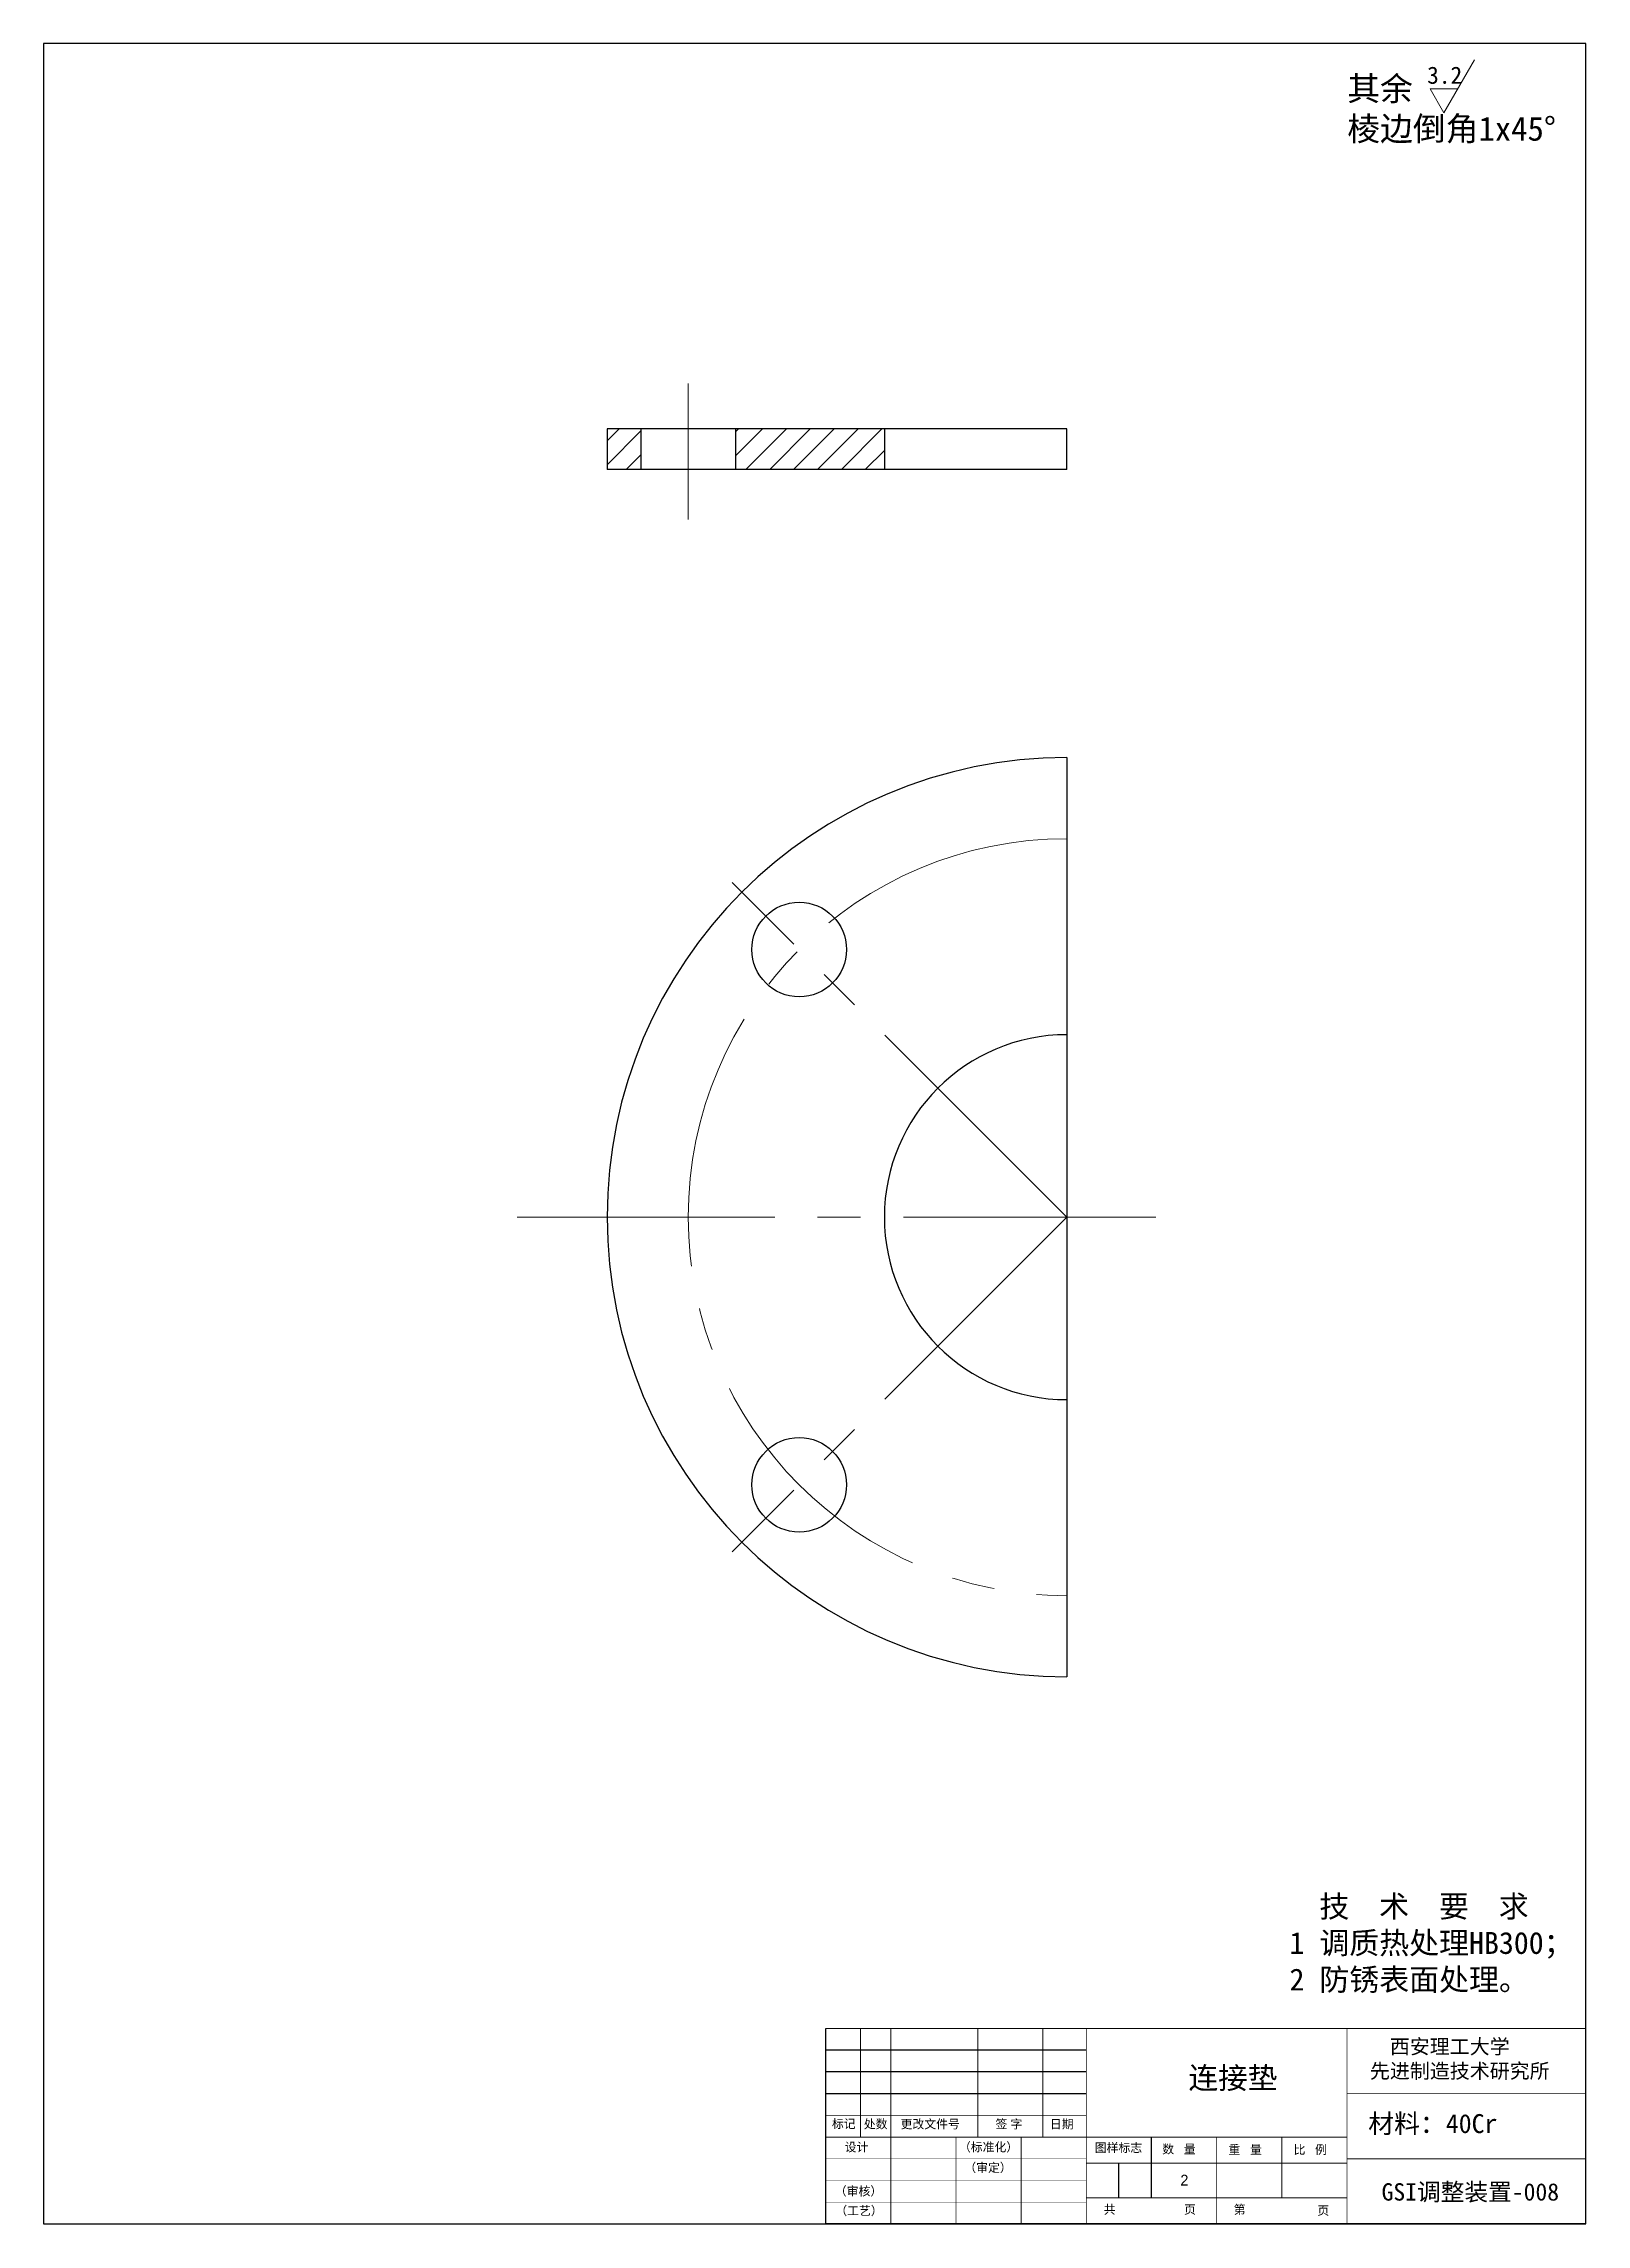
# Model space of a CAD drawing. Header units: inches. Extents: x -20 to 18950, y -1047 to 2551.
# Drawn here: x 17226.1 to 17340.2, y 1271.9 to 1433.2 of the extents above; entities that cross this region are included whole.
import ezdxf

# ---------------------------------------------------------------- set-up
doc = ezdxf.new("R2010")
doc.units = ezdxf.units.IN
doc.header["$MEASUREMENT"] = 0
doc.linetypes.add('CENTER2', pattern=[28.574999, 19.049999, -3.175, 3.175, -3.175])
doc.layers.get('0').update_dxf_attribs({"lineweight": 30})
for name, color, linetype, lineweight in [('cen', 1, 'CENTER2', 20), ('con', 7, 'Continuous', 20), ('dim', 5, 'Continuous', 20), ('hat', 3, 'Continuous', 20), ('text', 6, 'Continuous', 20)]:
    doc.layers.add(name, color=color, linetype=linetype, lineweight=lineweight)
doc.styles.get("Standard").update_dxf_attribs({"font": ''})
doc.styles.get('Standard').set_extended_font_data('宋体')

msp = doc.modelspace()

# ---------------------------------------------------------------- texts
at = {"char_height": 0.6425, "attachment_point": 1}
for s, insert, width in [('\\fﾷￂￋￎ_GB2312|b0|i0|c134|p49;标记', (17284.423, 1279.682), 2.11181), ('\\fﾷￂￋￎ_GB2312|b0|i0|c134|p49;处数', (17286.781, 1279.658), 1.81389), ('\\fﾷￂￋￎ_GB2312|b0|i0|c134|p49;更改文件号', (17289.502, 1279.658), 6.13097), ('{\\fﾷￂￋￎ_GB2312|b0|i0|c134|p49;签 字}', (17296.515, 1279.658), 3.25175), ('\\fﾷￂￋￎ_GB2312|b0|i0|c134|p49;日期', (17300.543, 1279.658), 2.35806), ('\\fﾷￂￋￎ_GB2312|b0|i0|c134|p49;设计', (17285.366, 1277.956), 1.96874), ('\\fﾷￂￋￎ_GB2312|b0|i0|c134|p49;（标准化）', (17293.814, 1277.957), 5.29658), ('\\fﾷￂￋￎ_GB2312|b0|i0|c134|p49;图样标志', (17303.862, 1277.908), 8.23508), ('{\\fￋￎￌ￥|b0|i0|c134|p2;数   量}', (17308.851, 1277.805), 3.71333), ('{\\fﾷￂￋￎ_GB2312|b0|i0|c134|p49;重   量}', (17313.745, 1277.767), 3.5915), ('{\\fﾷￂￋￎ_GB2312|b0|i0|c134|p49;比   例}', (17318.564, 1277.767), 3.5915), ('\\fﾷￂￋￎ_GB2312|b0|i0|c134|p49;（审定）', (17294.213, 1276.436), 5.00636), ('\\fﾷￂￋￎ_GB2312|b0|i0|c134|p49;（审核）', (17284.636, 1274.697), 4.6073), ('\\fﾷￂￋￎ_GB2312|b0|i0|c134|p49;（工艺）', (17284.672, 1273.249), 5.33286), ('\\fﾷￂￋￎ_GB2312|b0|i0|c134|p49;共', (17304.522, 1273.34), 1.4874), ('\\fﾷￂￋￎ_GB2312|b0|i0|c134|p49;页', (17310.466, 1273.341), 0.14511), ('\\fﾷￂￋￎ_GB2312|b0|i0|c134|p49;页', (17320.323, 1273.264), 0.14511)]:
    msp.add_mtext(s, dxfattribs=dict(at, insert=insert, width=width))
at = {"insert": (17314.14, 1273.34), "char_height": 0.6425, "attachment_point": 1}
msp.add_mtext('\\fﾷￂￋￎ_GB2312|b0|i0|c134|p49;第', dxfattribs=at)
at = {"layer": 'con', "insert": (17324.211, 1285.616), "char_height": 1.08224, "width": 14.26635, "attachment_point": 1}
msp.add_mtext('{\\fTxt|b0|i0|c134|p2; \\fTxt|b0|i0|c0|p2; }西安理工大学{\\fTxt|b0|i0|c134|p2;\\P}先进制造技术研究所', dxfattribs=at)
at = {"layer": 'dim', "insert": (17318.262, 1296.258), "char_height": 1.62305, "width": 22.02422, "attachment_point": 1}
msp.add_mtext('  技  术  要  求\\P1 调质热处理HB300；\\P2 防锈表面处理。', dxfattribs=at)
at = {"layer": 'text', "attachment_point": 1}
for s, insert, char_height, width in [('{\\fSimSun|b0|i0|c134|p2;其余\\fￋￎￌ￥|b0|i0|c134|p2;\\P\\fSimSun|b0|i0|c134|p2;棱边倒角}1x45°', (17322.533, 1430.804), 1.77829, 17.53329), ('3.2', (17328.44, 1431.545), 1.2702, 2.47671), ('连接垫', (17310.792, 1283.56), 1.6063, 8.06539), ('材料：40Cr', (17324.084, 1280.077), 1.4026, 15.91938), ('{\\fￋￎￌ￥|b0|i0|c134|p2;2}', (17310.191, 1275.592), 0.80313, 1.31156), ('GSI调整装置-008', (17325.068, 1274.966), 1.28501, 14.15347)]:
    msp.add_mtext(s, dxfattribs=dict(at, insert=insert, char_height=char_height, width=width))

# ---------------------------------------------------------------- hatches: boundary and pattern name
at = {"layer": 'hat'}
h = msp.add_hatch(dxfattribs=at)
h.set_pattern_fill('ANSI31', color=3, scale=10)
h.paths.add_polyline_path([(17270.302, 1404.738), (17267.802, 1404.738), (17267.802, 1401.738), (17270.302, 1401.738)])
h.paths.add_polyline_path([(17288.302, 1404.738), (17277.302, 1404.738), (17277.302, 1401.738), (17288.302, 1401.738)])

# ---------------------------------------------------------------- linework, layer by layer
for p, q in [((17340.184, 1433.244), (17226.128, 1433.244)), ((17226.128, 1433.244), (17226.128, 1271.953)), ((17340.184, 1271.953), (17340.184, 1433.244)), ((17301.802, 1404.738), (17267.802, 1404.738)), ((17267.802, 1404.738), (17267.802, 1401.738)), ((17270.302, 1404.738), (17270.302, 1401.738)), ((17277.302, 1404.738), (17277.302, 1401.738)), ((17288.302, 1404.738), (17288.302, 1401.738)), ((17301.802, 1401.738), (17301.802, 1404.738)), ((17301.802, 1401.738), (17267.802, 1401.738)), ((17301.802, 1380.43), (17301.802, 1312.43)), ((17283.965, 1271.953), (17283.965, 1286.409)), ((17303.24, 1284.803), (17283.965, 1284.803)), ((17303.24, 1283.197), (17283.965, 1283.197)), ((17303.24, 1281.59), (17283.965, 1281.59)), ((17308.059, 1276.45), (17308.059, 1278.378)), ((17305.649, 1273.88), (17305.649, 1276.45)), ((17308.059, 1273.88), (17308.059, 1276.45)), ((17226.128, 1271.953), (17340.184, 1271.953)), ((17340.184, 1271.953), (17283.965, 1271.953))]:
    msp.add_line(p, q)
for points, const_width in [([(17340.184, 1286.409), (17283.965, 1286.409)], 0.0643), ([(17286.535, 1278.378), (17286.535, 1286.409)], 0.0643), ([(17295.208, 1278.378), (17295.208, 1286.409)], 0.0643), ([(17300.027, 1278.378), (17300.027, 1286.409)], 0.0643), ([(17322.515, 1271.953), (17322.515, 1286.409)], 0.0643), ([(17340.184, 1281.59), (17322.515, 1281.59)], 0.0643), ([(17303.24, 1279.984), (17283.965, 1279.984)], 0.0643), ([(17322.515, 1278.378), (17283.965, 1278.378)], 0.0643), ([(17293.602, 1271.953), (17293.602, 1278.378)], 0.0643), ([(17298.421, 1271.953), (17298.421, 1278.378)], 0.0643), ([(17312.877, 1271.953), (17312.877, 1278.378)], 0.0643), ([(17317.696, 1273.88), (17317.696, 1278.378)], 0.0643), ([(17303.24, 1276.772), (17283.965, 1276.772)], 0.0321), ([(17303.24, 1276.45), (17322.515, 1276.45)], 0.0643), ([(17340.184, 1276.772), (17322.515, 1276.772)], 0.0643), ([(17303.24, 1275.165), (17283.965, 1275.165)], 0.0321), ([(17303.24, 1273.559), (17283.965, 1273.559)], 0.0321), ([(17303.24, 1273.88), (17322.515, 1273.88)], 0.0643), ([(17303.24, 1271.953), (17283.965, 1271.953)], 0.0643)]:
    msp.add_lwpolyline(points, dxfattribs=dict(const_width=const_width))
at = {"const_width": 0.0643, "flags": 128}
for points in [[(17288.783, 1271.953), (17288.783, 1278.378), (17288.783, 1286.409)], [(17303.24, 1271.953), (17303.24, 1286.409)]]:
    msp.add_lwpolyline(points, dxfattribs=at)
for centre in [(17282.003, 1366.229), (17282.003, 1326.631)]:
    msp.add_circle(centre, 3.5)
for radius in [34, 13.5]:
    msp.add_arc((17301.802, 1346.43), radius, 90, 270)
at = {"layer": 'cen'}
for p, q in [((17273.802, 1408.092), (17273.802, 1398.052)), ((17301.802, 1346.43), (17277.053, 1371.179)), ((17261.141, 1346.43), (17308.37, 1346.43)), ((17301.802, 1346.43), (17277.053, 1321.681))]:
    msp.add_line(p, q, dxfattribs=at)
msp.add_arc((17301.802, 1346.43), 28, 90, 270, dxfattribs=at)
at = {"layer": 'text'}
for p, q in [((17329.674, 1428.13), (17331.937, 1432.05)), ((17328.658, 1429.89), (17329.674, 1428.13))]:
    msp.add_line(p, q, dxfattribs=at)
at = {"layer": 'text', "ltscale": 0.3}
msp.add_line((17328.658, 1429.89), (17330.69, 1429.89), dxfattribs=at)

msp.set_redraw_order([(e.dxf.handle, doc.entitydb.next_handle()) for e in msp.query("TEXT MTEXT ATTDEF DIMENSION ARC_DIMENSION")])  # texts and dimensions are drawn at this point

doc.saveas('drawing.dxf')
